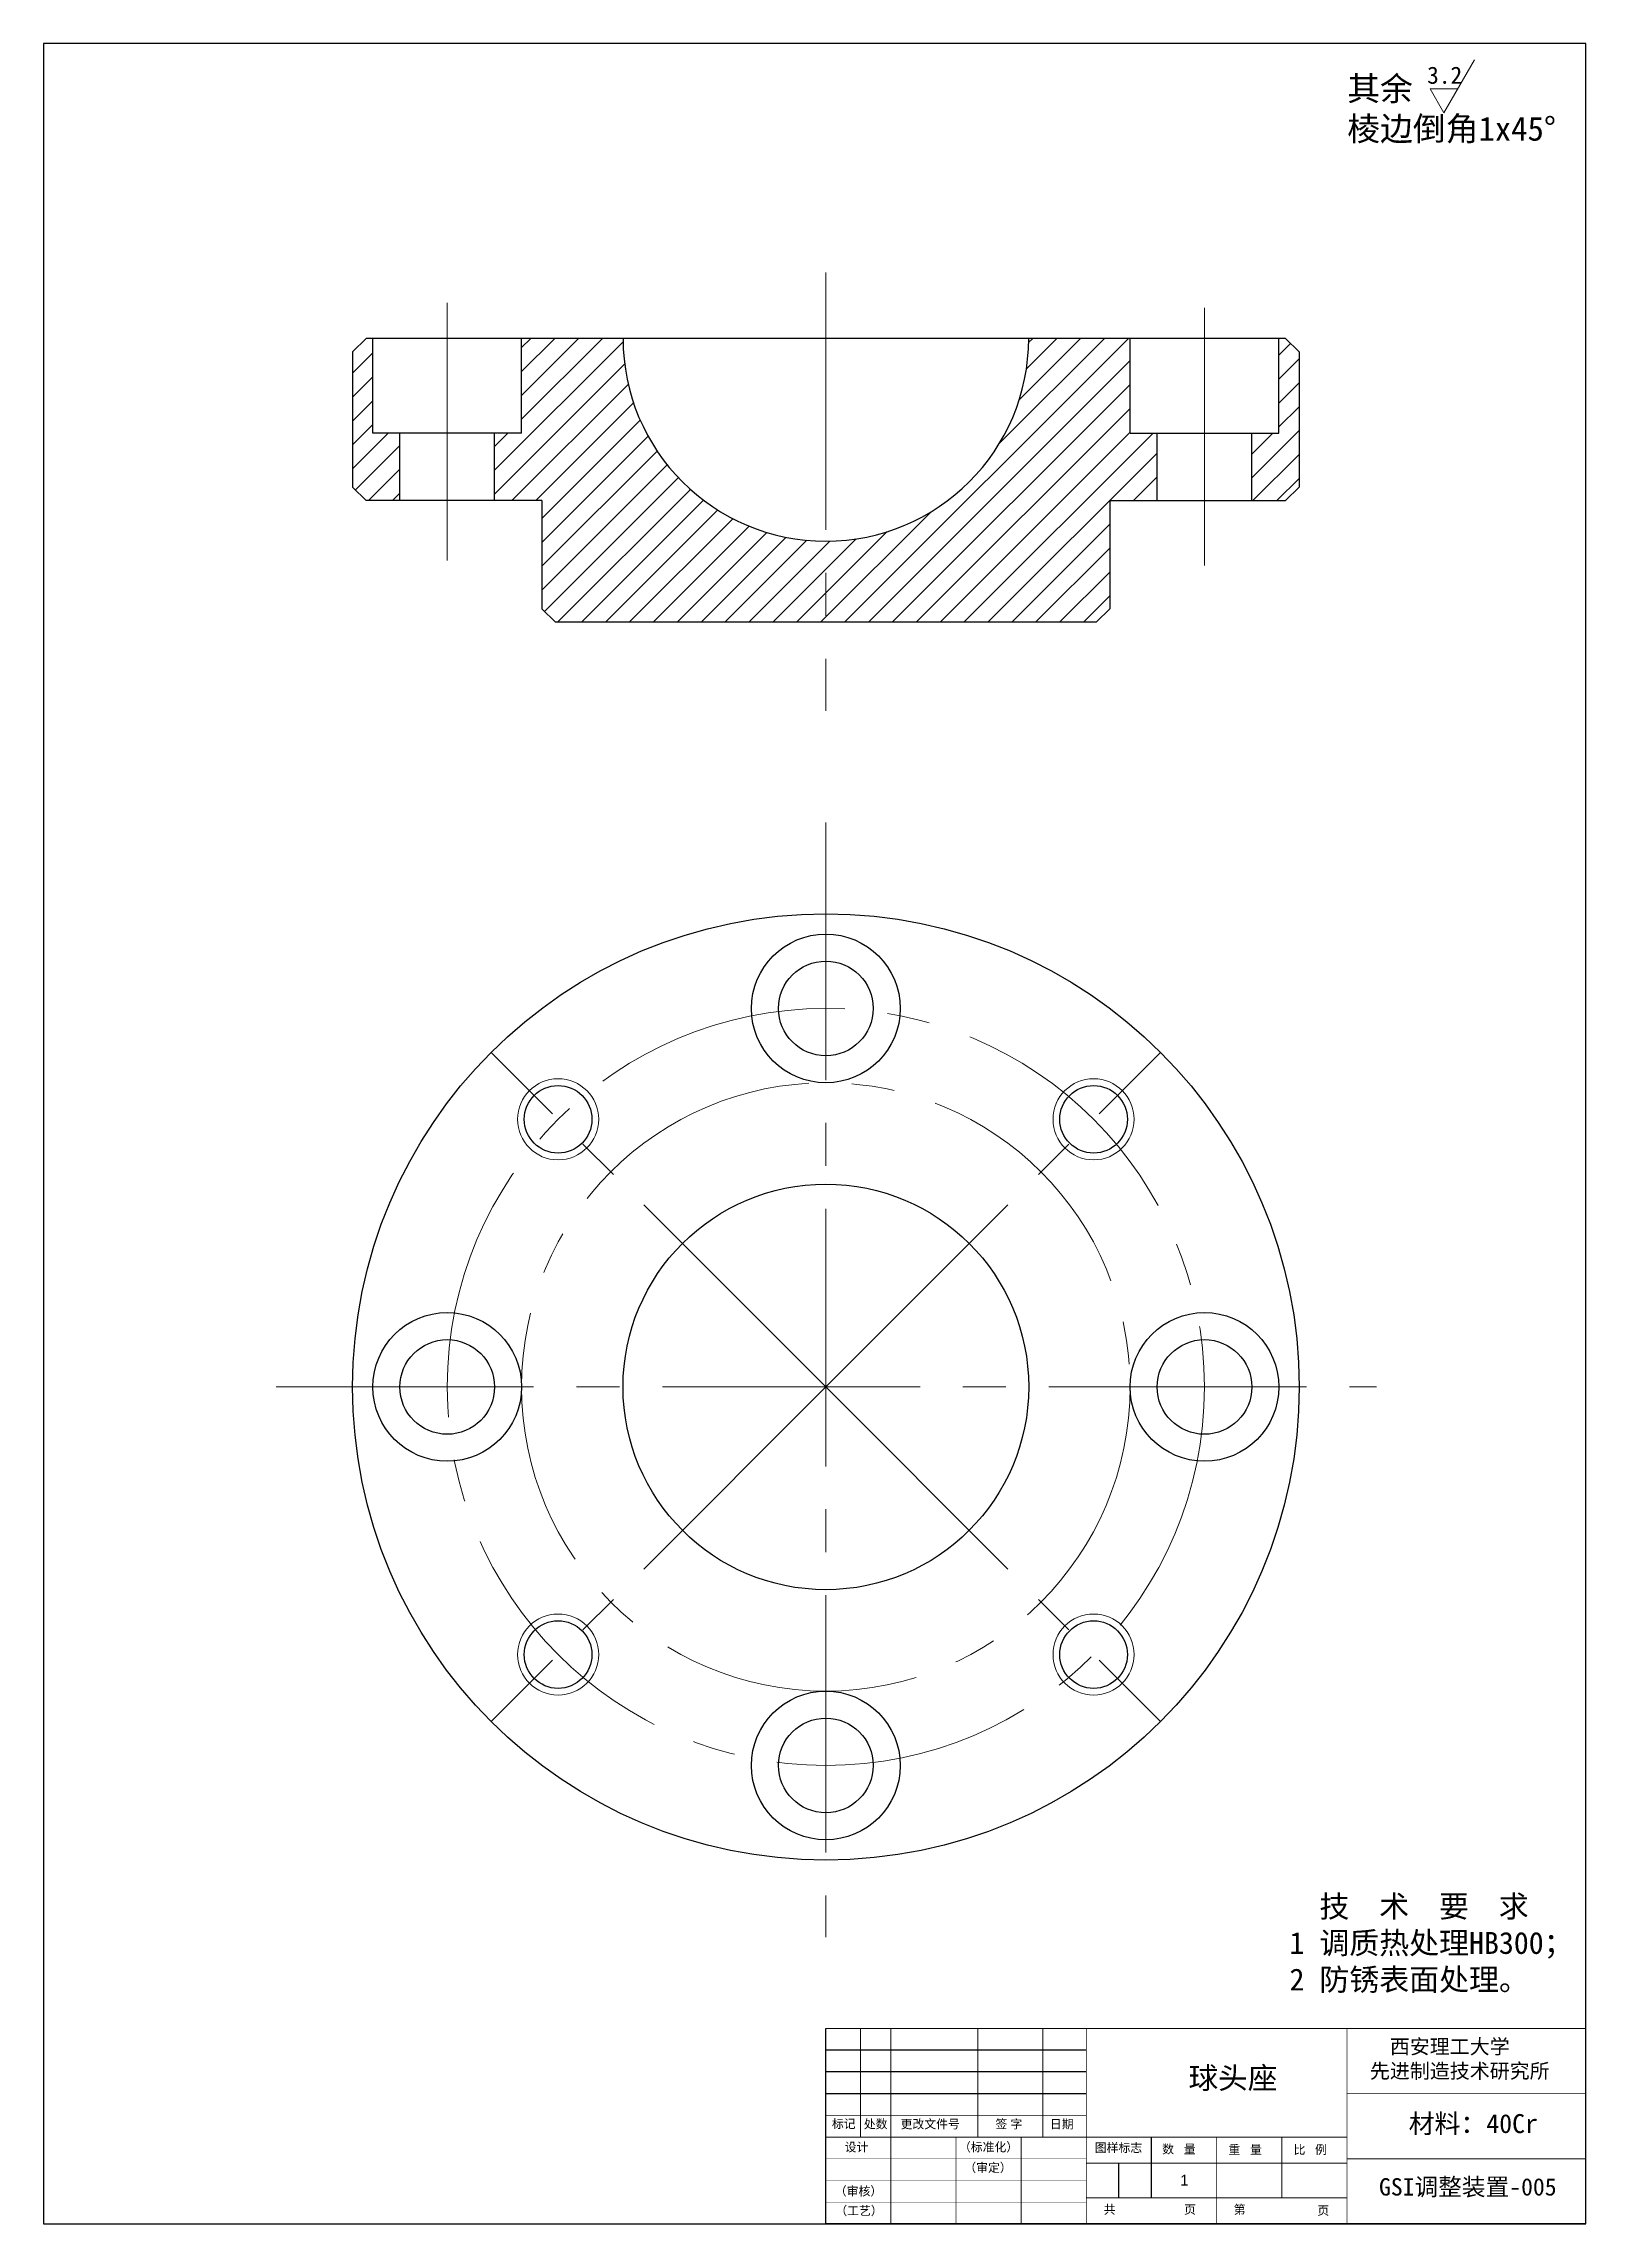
# Model space of a CAD drawing. Header units: inches. Extents: x -20 to 18950, y -1047 to 2551.
# Drawn here: x 16793.9 to 16908, y 1271.9 to 1433.2 of the extents above; entities that cross this region are included whole.
import ezdxf

# ---------------------------------------------------------------- set-up
doc = ezdxf.new("R2010")
doc.units = ezdxf.units.IN
doc.header["$MEASUREMENT"] = 0
doc.linetypes.add('CENTER2', pattern=[28.574999, 19.049999, -3.175, 3.175, -3.175])
doc.layers.get('0').update_dxf_attribs({"lineweight": 30})
for name, color, linetype, lineweight in [('10', 7, 'Continuous', 18), ('cen', 1, 'CENTER2', 20), ('con', 7, 'Continuous', 20), ('dim', 5, 'Continuous', 20), ('hat', 3, 'Continuous', 20), ('text', 6, 'Continuous', 20)]:
    doc.layers.add(name, color=color, linetype=linetype, lineweight=lineweight)
doc.styles.get("Standard").update_dxf_attribs({"font": ''})
doc.styles.get('Standard').set_extended_font_data('宋体')

msp = doc.modelspace()

# ---------------------------------------------------------------- texts
at = {"char_height": 0.6425, "attachment_point": 1}
for s, insert, width in [('\\fﾷￂￋￎ_GB2312|b0|i0|c134|p49;标记', (16852.168, 1279.682), 2.11181), ('\\fﾷￂￋￎ_GB2312|b0|i0|c134|p49;处数', (16854.526, 1279.658), 1.81389), ('\\fﾷￂￋￎ_GB2312|b0|i0|c134|p49;更改文件号', (16857.247, 1279.658), 6.13097), ('{\\fﾷￂￋￎ_GB2312|b0|i0|c134|p49;签 字}', (16864.26, 1279.658), 3.25175), ('\\fﾷￂￋￎ_GB2312|b0|i0|c134|p49;日期', (16868.288, 1279.658), 2.35806), ('\\fﾷￂￋￎ_GB2312|b0|i0|c134|p49;设计', (16853.111, 1277.956), 1.96874), ('\\fﾷￂￋￎ_GB2312|b0|i0|c134|p49;（标准化）', (16861.559, 1277.957), 5.29658), ('\\fﾷￂￋￎ_GB2312|b0|i0|c134|p49;图样标志', (16871.608, 1277.908), 8.23508), ('{\\fￋￎￌ￥|b0|i0|c134|p2;数   量}', (16876.596, 1277.805), 3.71333), ('{\\fﾷￂￋￎ_GB2312|b0|i0|c134|p49;重   量}', (16881.49, 1277.767), 3.5915), ('{\\fﾷￂￋￎ_GB2312|b0|i0|c134|p49;比   例}', (16886.309, 1277.767), 3.5915), ('\\fﾷￂￋￎ_GB2312|b0|i0|c134|p49;（审定）', (16861.958, 1276.436), 5.00636), ('\\fﾷￂￋￎ_GB2312|b0|i0|c134|p49;（审核）', (16852.381, 1274.697), 4.6073), ('\\fﾷￂￋￎ_GB2312|b0|i0|c134|p49;（工艺）', (16852.417, 1273.249), 5.33286), ('\\fﾷￂￋￎ_GB2312|b0|i0|c134|p49;共', (16872.268, 1273.34), 1.4874), ('\\fﾷￂￋￎ_GB2312|b0|i0|c134|p49;页', (16878.212, 1273.341), 0.14511), ('\\fﾷￂￋￎ_GB2312|b0|i0|c134|p49;页', (16888.068, 1273.264), 0.14511)]:
    msp.add_mtext(s, dxfattribs=dict(at, insert=insert, width=width))
at = {"insert": (16881.885, 1273.34), "char_height": 0.6425, "attachment_point": 1}
msp.add_mtext('\\fﾷￂￋￎ_GB2312|b0|i0|c134|p49;第', dxfattribs=at)
at = {"layer": 'con', "insert": (16891.956, 1285.616), "char_height": 1.08224, "width": 14.26635, "attachment_point": 1}
msp.add_mtext('{\\fTxt|b0|i0|c134|p2; \\fTxt|b0|i0|c0|p2; }西安理工大学{\\fTxt|b0|i0|c134|p2;\\P}先进制造技术研究所', dxfattribs=at)
at = {"layer": 'dim', "insert": (16886.008, 1296.258), "char_height": 1.62305, "width": 22.02422, "attachment_point": 1}
msp.add_mtext('  技  术  要  求\\P1 调质热处理HB300；\\P2 防锈表面处理。', dxfattribs=at)
at = {"layer": 'text', "attachment_point": 1}
for s, insert, char_height, width in [('{\\fSimSun|b0|i0|c134|p2;其余\\fￋￎￌ￥|b0|i0|c134|p2;\\P\\fSimSun|b0|i0|c134|p2;棱边倒角}1x45°', (16890.278, 1430.804), 1.77829, 17.53329), ('3.2', (16896.185, 1431.545), 1.2702, 2.47671), ('球头座', (16878.538, 1283.56), 1.6063, 8.21264), ('材料：40Cr', (16894.823, 1280.077), 1.4026, 10.70982), ('{\\fￋￎￌ￥|b0|i0|c134|p2;1}', (16877.936, 1275.592), 0.80313, 1.31156), ('GSI调整装置-005', (16892.628, 1275.339), 1.28501, 14.66995)]:
    msp.add_mtext(s, dxfattribs=dict(at, insert=insert, char_height=char_height, width=width))

# ---------------------------------------------------------------- hatches: boundary and pattern name
at = {"layer": 'hat'}
h = msp.add_hatch(dxfattribs=at)
h.set_pattern_fill('ANSI31', color=3, scale=10)
h.paths.add_polyline_path([(16876.219, 1404.436), (16874.219, 1404.436), (16874.219, 1411.436), (16866.719, 1411.436, -0.4142136), (16851.719, 1396.436), (16851.719, 1390.436), (16871.719, 1390.436), (16872.719, 1391.436), (16872.719, 1399.436), (16876.219, 1399.436)])
h.paths.add_polyline_path([(16836.719, 1411.436), (16829.219, 1411.436), (16829.219, 1404.436), (16827.219, 1404.436), (16827.219, 1399.436), (16830.719, 1399.436), (16830.719, 1391.436), (16831.719, 1390.436), (16851.719, 1390.436), (16851.719, 1396.436, -0.4142136)])
h.paths.add_polyline_path([(16820.219, 1404.436), (16818.219, 1404.436), (16818.219, 1411.436), (16817.719, 1411.436), (16816.719, 1410.436), (16816.719, 1400.436), (16817.719, 1399.436), (16820.219, 1399.436)])
h.paths.add_polyline_path([(16886.719, 1410.436), (16885.719, 1411.436), (16885.219, 1411.436), (16885.219, 1404.436), (16883.219, 1404.436), (16883.219, 1399.436), (16885.719, 1399.436), (16886.719, 1400.436)])

# ---------------------------------------------------------------- linework, layer by layer
for p, q in [((16907.929, 1433.244), (16793.873, 1433.244)), ((16793.873, 1433.244), (16793.873, 1271.953)), ((16907.929, 1271.953), (16907.929, 1433.244)), ((16817.719, 1411.436), (16816.719, 1410.436)), ((16816.719, 1410.436), (16816.719, 1400.436)), ((16885.719, 1411.436), (16817.719, 1411.436)), ((16818.219, 1404.436), (16818.219, 1411.436)), ((16829.219, 1404.436), (16829.219, 1411.436)), ((16874.219, 1404.436), (16874.219, 1411.436)), ((16885.219, 1404.436), (16885.219, 1411.436)), ((16885.719, 1411.436), (16886.719, 1410.436)), ((16886.719, 1410.436), (16886.719, 1400.436)), ((16829.219, 1404.436), (16818.219, 1404.436)), ((16820.219, 1399.436), (16820.219, 1404.436)), ((16827.219, 1399.436), (16827.219, 1404.436)), ((16874.219, 1404.436), (16885.219, 1404.436)), ((16876.219, 1399.436), (16876.219, 1404.436)), ((16883.219, 1399.436), (16883.219, 1404.436)), ((16816.719, 1400.436), (16817.719, 1399.436)), ((16816.719, 1400.436), (16817.719, 1399.436)), ((16817.719, 1399.436), (16816.719, 1400.436)), ((16886.719, 1400.436), (16885.719, 1399.436)), ((16886.719, 1400.436), (16885.719, 1399.436)), ((16885.719, 1399.436), (16886.719, 1400.436)), ((16830.719, 1399.436), (16817.719, 1399.436)), ((16830.719, 1399.436), (16830.719, 1391.436)), ((16872.719, 1399.436), (16872.719, 1391.436)), ((16872.719, 1399.436), (16885.719, 1399.436)), ((16830.719, 1391.436), (16831.719, 1390.436)), ((16871.719, 1390.436), (16872.719, 1391.436)), ((16871.719, 1390.436), (16831.719, 1390.436)), ((16851.71, 1271.953), (16851.71, 1286.409)), ((16870.985, 1284.803), (16851.71, 1284.803)), ((16870.985, 1283.197), (16851.71, 1283.197)), ((16870.985, 1281.59), (16851.71, 1281.59)), ((16875.804, 1276.45), (16875.804, 1278.378)), ((16873.395, 1273.88), (16873.395, 1276.45)), ((16875.804, 1273.88), (16875.804, 1276.45)), ((16793.873, 1271.953), (16907.929, 1271.953)), ((16907.929, 1271.953), (16851.71, 1271.953))]:
    msp.add_line(p, q)
for points, const_width in [([(16907.929, 1286.409), (16851.71, 1286.409)], 0.0643), ([(16854.28, 1278.378), (16854.28, 1286.409)], 0.0643), ([(16862.954, 1278.378), (16862.954, 1286.409)], 0.0643), ([(16867.773, 1278.378), (16867.773, 1286.409)], 0.0643), ([(16890.26, 1271.953), (16890.26, 1286.409)], 0.0643), ([(16907.929, 1281.59), (16890.26, 1281.59)], 0.0643), ([(16870.985, 1279.984), (16851.71, 1279.984)], 0.0643), ([(16890.26, 1278.378), (16851.71, 1278.378)], 0.0643), ([(16861.348, 1271.953), (16861.348, 1278.378)], 0.0643), ([(16866.166, 1271.953), (16866.166, 1278.378)], 0.0643), ([(16880.623, 1271.953), (16880.623, 1278.378)], 0.0643), ([(16885.441, 1273.88), (16885.441, 1278.378)], 0.0643), ([(16870.985, 1276.772), (16851.71, 1276.772)], 0.0321), ([(16870.985, 1276.45), (16890.26, 1276.45)], 0.0643), ([(16907.929, 1276.772), (16890.26, 1276.772)], 0.0643), ([(16870.985, 1275.165), (16851.71, 1275.165)], 0.0321), ([(16870.985, 1273.559), (16851.71, 1273.559)], 0.0321), ([(16870.985, 1273.88), (16890.26, 1273.88)], 0.0643), ([(16870.985, 1271.953), (16851.71, 1271.953)], 0.0643)]:
    msp.add_lwpolyline(points, dxfattribs=dict(const_width=const_width))
at = {"const_width": 0.0643, "flags": 128}
for points in [[(16856.529, 1271.953), (16856.529, 1278.378), (16856.529, 1286.409)], [(16870.985, 1271.953), (16870.985, 1286.409)]]:
    msp.add_lwpolyline(points, dxfattribs=at)
for centre, radius in [((16851.719, 1333.871), 35), ((16851.719, 1361.871), 5.5), ((16851.719, 1361.871), 3.5), ((16831.92, 1353.67), 2.5), ((16871.518, 1353.67), 2.5), ((16851.719, 1333.871), 15), ((16823.719, 1333.871), 5.5), ((16879.719, 1333.871), 5.5), ((16823.719, 1333.871), 3.5), ((16879.719, 1333.871), 3.5), ((16831.92, 1314.072), 2.5), ((16871.518, 1314.072), 2.5), ((16851.719, 1305.871), 5.5), ((16851.719, 1305.871), 3.5)]:
    msp.add_circle(centre, radius)
msp.add_arc((16851.719, 1411.436), 15, 180, 360)
at = {"layer": '10'}
for centre in [(16831.92, 1353.67), (16871.518, 1353.67), (16831.92, 1314.072), (16871.518, 1314.072)]:
    msp.add_circle(centre, 3, dxfattribs=at)
at = {"layer": 'cen'}
for p, q in [((16823.719, 1395.019), (16823.719, 1416.524)), ((16879.719, 1394.65), (16879.719, 1416.524)), ((16851.719, 1416.32), (16851.719, 1383.885)), ((16851.719, 1375.623), (16851.719, 1293.173)), ((16851.719, 1333.871), (16826.97, 1358.62)), ((16851.719, 1333.871), (16876.467, 1358.62)), ((16811.058, 1333.871), (16892.444, 1333.871)), ((16851.719, 1333.871), (16826.97, 1309.122)), ((16851.719, 1333.871), (16876.467, 1309.122))]:
    msp.add_line(p, q, dxfattribs=at)
for radius in [28, 22.5]:
    msp.add_circle((16851.719, 1333.871), radius, dxfattribs=at)
at = {"layer": 'text'}
for p, q in [((16897.42, 1428.13), (16899.683, 1432.05)), ((16896.403, 1429.89), (16897.42, 1428.13))]:
    msp.add_line(p, q, dxfattribs=at)
at = {"layer": 'text', "ltscale": 0.3}
msp.add_line((16896.403, 1429.89), (16898.436, 1429.89), dxfattribs=at)

msp.set_redraw_order([(e.dxf.handle, doc.entitydb.next_handle()) for e in msp.query("TEXT MTEXT ATTDEF DIMENSION ARC_DIMENSION")])  # texts and dimensions are drawn at this point

doc.saveas('drawing.dxf')
